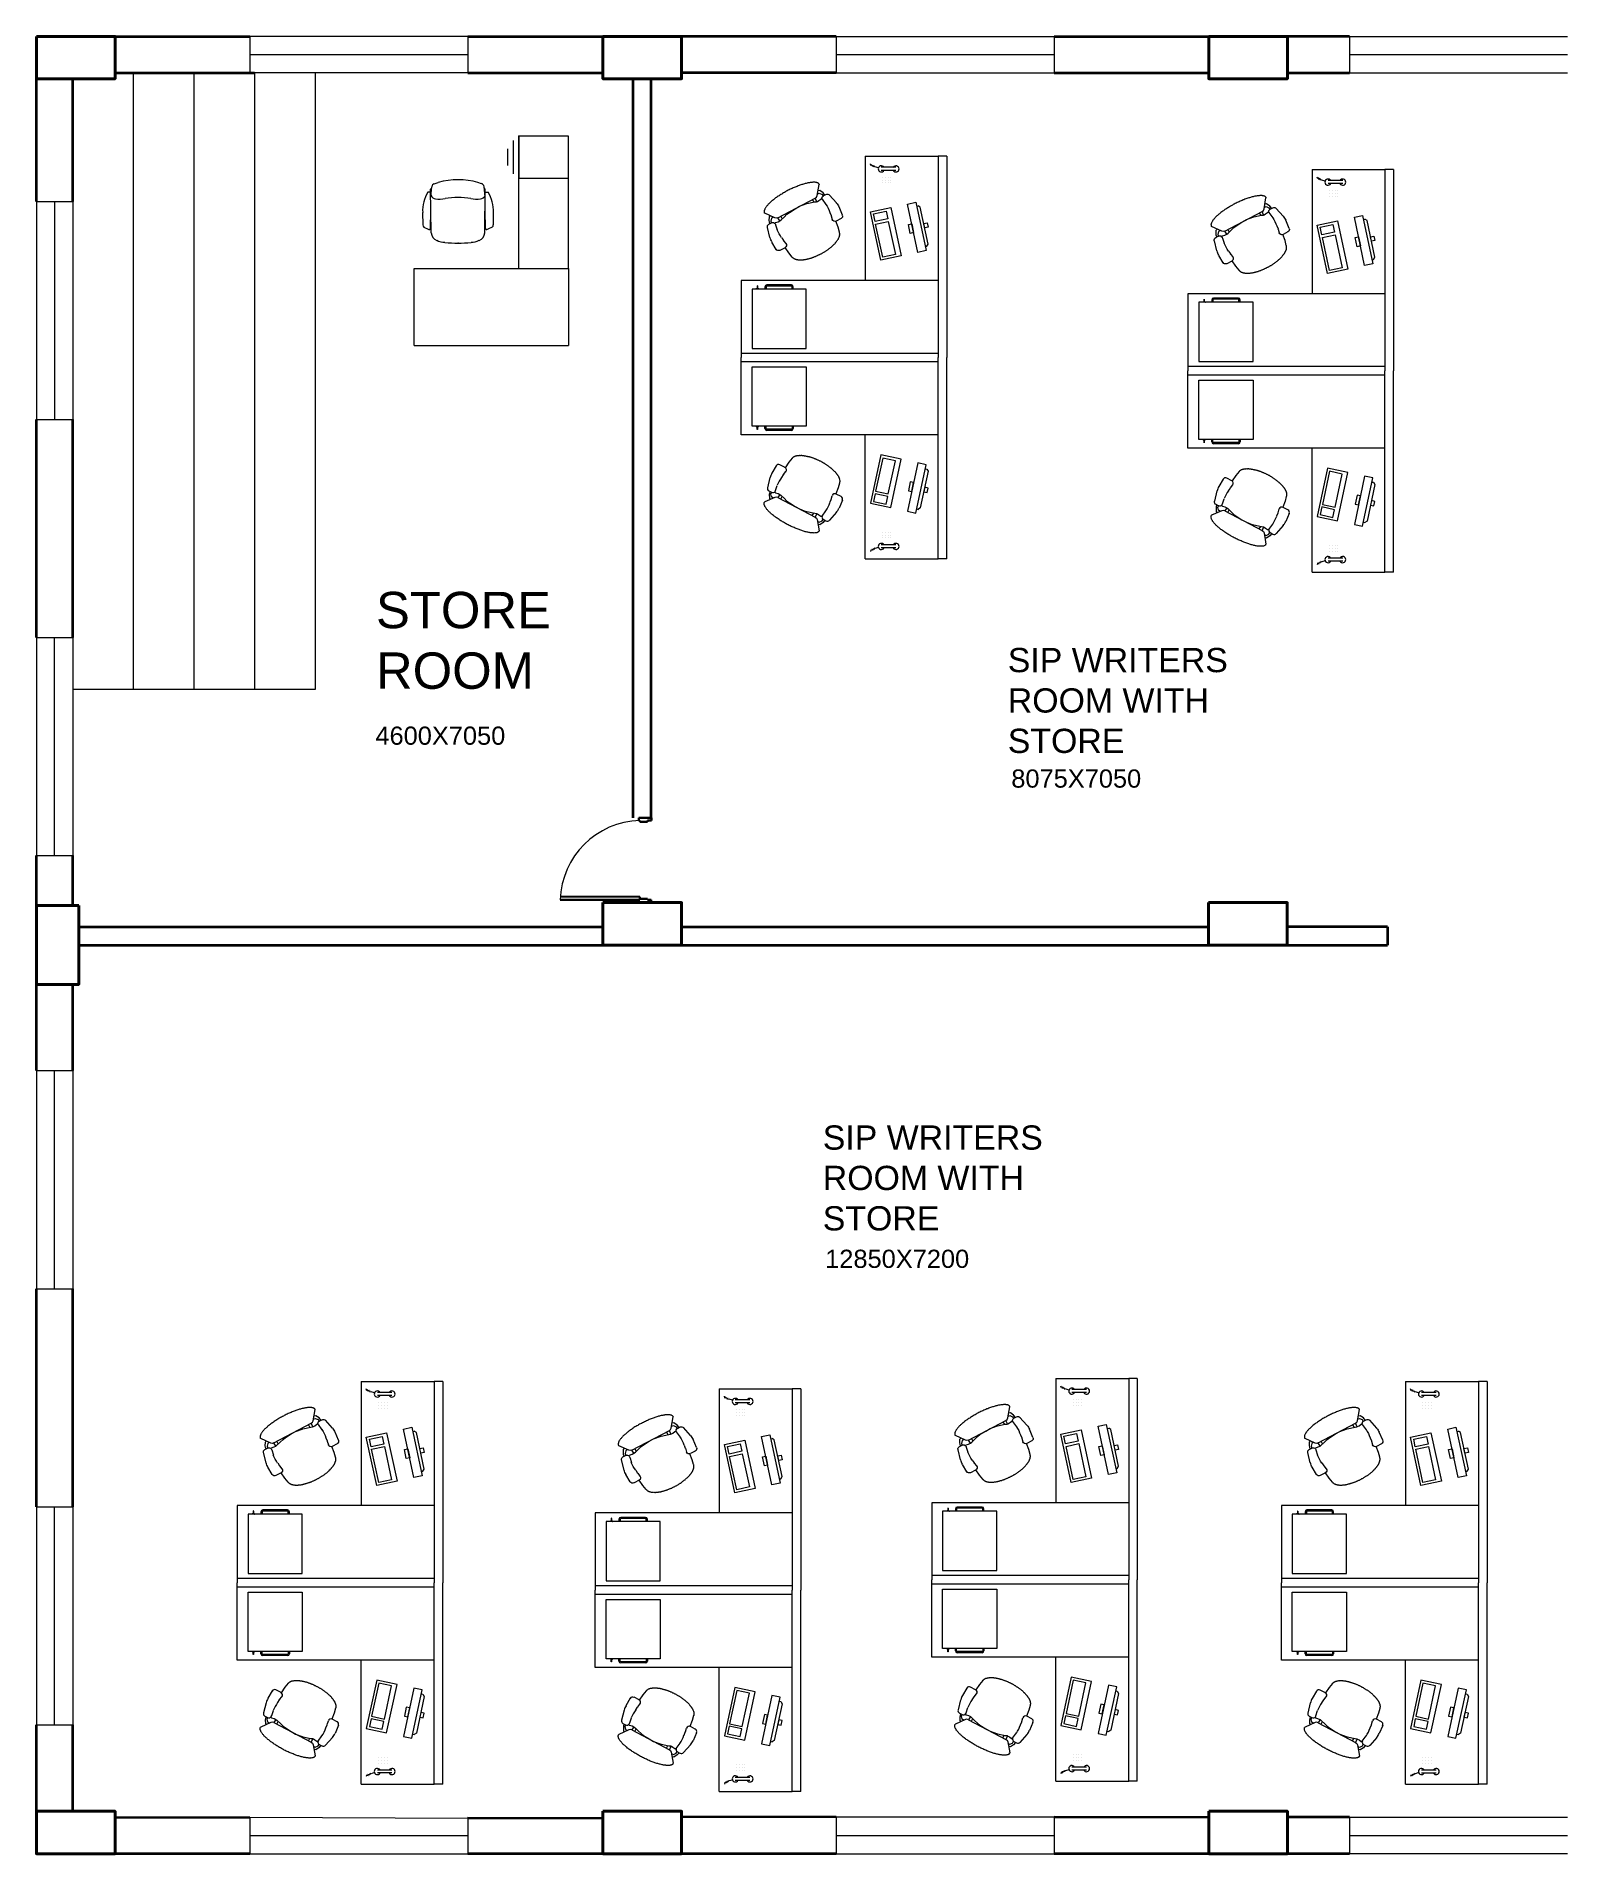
# Model space of a CAD drawing. Header units: millimetres. Extents: x 3079 to 579737, y 1565 to 1161826.
# Drawn here: x 73095 to 85732, y 321233 to 336233 of the extents above; entities that cross this region are included whole.
import ezdxf

# ---------------------------------------------------------------- set-up
doc = ezdxf.new("R2010")
doc.units = ezdxf.units.MM
for name, color, linetype, lineweight in [('1', 7, 'Continuous', 35), ('A_COL', 250, 'Continuous', 40), ('A_ELE1', 250, 'Continuous', 20), ('A_WIN-DOR', 250, 'Continuous', 30), ('IG-Area', 250, 'Continuous', 30), ('SILL', 251, 'Continuous', 18), ('WINDOW', 252, 'Continuous', 15)]:
    doc.layers.add(name, color=color, linetype=linetype, lineweight=lineweight)
doc.layers.add('FURNITURE', color=253, linetype='Continuous', lineweight=5, transparency=0.05)
doc.styles.get("Standard").update_dxf_attribs({"font": 'arial.ttf'})

msp = doc.modelspace()

# ---------------------------------------------------------------- texts
at = {"layer": 'IG-Area', "attachment_point": 1}
for s, insert, char_height in [('STORE \\PROOM', (75898, 331648), 300), ('SIP WRITERS \\PROOM WITH \\PSTORE', (81112, 331185), 200), ('4600X7050', (75893, 330536), 150), ('8075X7050', (81141, 330182), 150), ('SIP WRITERS \\PROOM WITH \\PSTORE', (79585, 327244), 200), ('12850X7200', (79605, 326218), 150)]:
    msp.add_mtext_dynamic_manual_height_columns(s, width=38356.19, gutter_width=12.5, heights=[0], dxfattribs=dict(at, insert=insert, char_height=char_height))

# ---------------------------------------------------------------- blocks, each defined once
blk = doc.blocks.new('AP00XXXX$0$A$C53421247')
at = {"color": 0}
for p, q in [((73, 477), (80, 503)), ((80, 503), (99, 534)), ((82, 595), (83, 598)), ((82, 593), (82, 595)), ((140, 501), (82, 587)), ((83, 598), (85, 600)), ((85, 600), (87, 604)), ((87, 604), (90, 607)), ((90, 607), (92, 609)), ((92, 609), (95, 612)), ((95, 612), (99, 614)), ((113, 514), (95, 493)), ((99, 614), (103, 617)), ((99, 534), (115, 538)), ((103, 617), (106, 619)), ((106, 619), (111, 621)), ((111, 621), (115, 624)), ((127, 514), (113, 514)), ((115, 624), (120, 626)), ((120, 626), (126, 628)), ((126, 628), (132, 630)), ((134, 510), (127, 514)), ((132, 630), (137, 632)), ((137, 632), (144, 634)), ((151, 491), (140, 501)), ((144, 634), (149, 636)), ((149, 636), (157, 638)), ((157, 638), (163, 639)), ((163, 639), (170, 641)), ((170, 641), (178, 643)), ((178, 643), (186, 644)), ((186, 644), (194, 646)), ((194, 646), (202, 647)), ((202, 647), (210, 648)), ((210, 648), (219, 649)), ((219, 649), (227, 650)), ((227, 650), (236, 651)), ((236, 651), (245, 652)), ((245, 652), (254, 652)), ((254, 652), (263, 653)), ((263, 653), (273, 653)), ((273, 653), (282, 654)), ((282, 654), (292, 654)), ((292, 654), (302, 654)), ((302, 654), (311, 654)), ((311, 654), (321, 654)), ((321, 654), (331, 654)), ((331, 654), (341, 654)), ((341, 654), (351, 653)), ((351, 653), (361, 653)), ((361, 653), (371, 652)), ((371, 652), (381, 652)), ((381, 652), (390, 651)), ((390, 651), (401, 650)), ((401, 650), (410, 649)), ((410, 649), (420, 648)), ((420, 648), (430, 646)), ((430, 646), (439, 646)), ((439, 646), (449, 644)), ((449, 644), (458, 642)), ((458, 642), (468, 641)), ((468, 641), (477, 639)), ((477, 639), (486, 637)), ((486, 637), (495, 636)), ((495, 636), (504, 634)), ((504, 634), (513, 632)), ((513, 632), (520, 630)), ((520, 630), (529, 627)), ((529, 627), (537, 625)), ((537, 625), (545, 623)), ((545, 623), (552, 620)), ((552, 620), (559, 618)), ((559, 618), (566, 616)), ((566, 616), (573, 614)), ((573, 614), (580, 611)), ((576, 474), (643, 549)), ((580, 611), (586, 608)), ((586, 608), (592, 605)), ((592, 605), (597, 603)), ((597, 603), (603, 600)), ((603, 600), (608, 597)), ((618, 502), (606, 508)), ((608, 597), (613, 595)), ((613, 595), (617, 591)), ((617, 591), (621, 588)), ((633, 471), (618, 502)), ((621, 588), (625, 586)), ((625, 586), (629, 582)), ((629, 582), (632, 580)), ((632, 580), (635, 576)), ((635, 576), (637, 574)), ((637, 574), (639, 571)), ((639, 571), (641, 568)), ((641, 568), (642, 565)), ((642, 565), (643, 562)), ((643, 562), (644, 559)), ((644, 559), (645, 556)), ((645, 556), (645, 553)), ((7, 368), (36, 460)), ((90, 476), (63, 478)), ((95, 493), (93, 475)), ((113, 453), (100, 394)), ((120, 459), (111, 457)), ((123, 459), (120, 459)), ((145, 454), (123, 459)), ((160, 452), (145, 454)), ((165, 488), (151, 491)), ((168, 452), (160, 452)), ((166, 452), (165, 488)), ((550, 463), (165, 488)), ((184, 457), (168, 452)), ((255, 473), (184, 457)), ((195, 486), (192, 459)), ((264, 474), (255, 473)), ((327, 478), (264, 474)), ((373, 474), (327, 478)), ((434, 465), (373, 474)), ((461, 459), (434, 465)), ((496, 446), (461, 459)), ((529, 434), (496, 446)), ((520, 465), (518, 438)), ((545, 430), (529, 434)), ((545, 430), (550, 463)), ((564, 429), (545, 430)), ((550, 463), (564, 465)), ((564, 465), (576, 474)), ((588, 432), (564, 429)), ((585, 483), (591, 485)), ((591, 432), (588, 432)), ((591, 485), (604, 482)), ((597, 428), (591, 432)), ((595, 413), (600, 364)), ((604, 482), (620, 461)), ((620, 461), (621, 444)), ((650, 442), (623, 444)), ((636, 460), (633, 471)), ((638, 443), (636, 460)), ((690, 327), (673, 421)), ((2, 245), (0, 325)), ((26, 220), (76, 217)), ((83, 159), (80, 217)), ((97, 312), (98, 282)), ((98, 280), (103, 245)), ((588, 250), (580, 218)), ((593, 282), (588, 252)), ((590, 128), (600, 187)), ((602, 186), (655, 183)), ((682, 205), (691, 283)), ((90, 114), (83, 159)), ((90, 111), (90, 114)), ((90, 110), (90, 111)), ((91, 107), (90, 110)), ((92, 105), (91, 107)), ((92, 102), (92, 105)), ((93, 100), (92, 102)), ((94, 98), (93, 100)), ((95, 96), (94, 98)), ((96, 93), (95, 96)), ((97, 91), (96, 93)), ((99, 89), (97, 91)), ((100, 87), (99, 89)), ((101, 84), (100, 87)), ((103, 82), (101, 84)), ((105, 80), (103, 82)), ((107, 78), (105, 80)), ((109, 76), (107, 78)), ((111, 73), (109, 76)), ((113, 72), (111, 73)), ((116, 69), (113, 72)), ((118, 67), (116, 69)), ((120, 65), (118, 67)), ((123, 63), (120, 65)), ((125, 60), (123, 63)), ((128, 59), (125, 60)), ((132, 57), (128, 59)), ((135, 54), (132, 57)), ((138, 53), (135, 54)), ((141, 51), (138, 53)), ((144, 49), (141, 51)), ((148, 47), (144, 49)), ((151, 45), (148, 47)), ((155, 44), (151, 45)), ((158, 42), (155, 44)), ((162, 40), (158, 42)), ((165, 38), (162, 40)), ((169, 36), (165, 38)), ((173, 34), (169, 36)), ((178, 33), (173, 34)), ((182, 31), (178, 33)), ((186, 30), (182, 31)), ((190, 28), (186, 30)), ((194, 27), (190, 28)), ((199, 25), (194, 27)), ((204, 24), (199, 25)), ((207, 22), (204, 24)), ((212, 21), (207, 22)), ((217, 19), (212, 21)), ((221, 18), (217, 19)), ((226, 17), (221, 18)), ((231, 16), (226, 17)), ((236, 15), (231, 16)), ((241, 14), (236, 15)), ((246, 13), (241, 14)), ((250, 11), (246, 13)), ((256, 10), (250, 11)), ((261, 9), (256, 10)), ((266, 8), (261, 9)), ((271, 8), (266, 8)), ((276, 7), (271, 8)), ((281, 6), (276, 7)), ((287, 5), (281, 6)), ((291, 4), (287, 5)), ((297, 4), (291, 4)), ((302, 4), (297, 4)), ((307, 2), (302, 4)), ((313, 2), (307, 2)), ((318, 2), (313, 2)), ((323, 1), (318, 2)), ((328, 1), (323, 1)), ((334, 1), (328, 1)), ((339, 1), (334, 1)), ((344, 0), (339, 1)), ((350, 1), (344, 0)), ((356, 0), (350, 1)), ((360, 0), (356, 0)), ((366, 0), (360, 0)), ((371, 0), (366, 0)), ((376, 1), (371, 0)), ((382, 0), (376, 1)), ((387, 1), (382, 0)), ((392, 1), (387, 1)), ((397, 1), (392, 1)), ((402, 1), (397, 1)), ((407, 2), (402, 1)), ((412, 2), (407, 2)), ((417, 3), (412, 2)), ((423, 3), (417, 3)), ((427, 4), (423, 3)), ((432, 4), (427, 4)), ((437, 6), (432, 4)), ((442, 6), (437, 6)), ((447, 7), (442, 6)), ((451, 8), (447, 7)), ((455, 9), (451, 8)), ((460, 9), (455, 9)), ((465, 10), (460, 9)), ((469, 12), (465, 10)), ((474, 12), (469, 12)), ((478, 13), (474, 12)), ((482, 15), (478, 13)), ((486, 16), (482, 15)), ((490, 17), (486, 16)), ((494, 18), (490, 17)), ((498, 19), (494, 18)), ((502, 21), (498, 19)), ((506, 22), (502, 21)), ((510, 23), (506, 22)), ((514, 25), (510, 23)), ((517, 27), (514, 25)), ((520, 28), (517, 27)), ((524, 30), (520, 28)), ((528, 31), (524, 30)), ((530, 33), (528, 31)), ((533, 35), (530, 33)), ((537, 36), (533, 35)), ((539, 38), (537, 36)), ((542, 40), (539, 38)), ((545, 42), (542, 40)), ((547, 43), (545, 42)), ((550, 46), (547, 43)), ((552, 47), (550, 46)), ((555, 49), (552, 47)), ((557, 51), (555, 49)), ((559, 53), (557, 51)), ((561, 55), (559, 53)), ((563, 57), (561, 55)), ((565, 59), (563, 57)), ((567, 61), (565, 59)), ((568, 63), (567, 61)), ((569, 65), (568, 63)), ((571, 67), (569, 65)), ((572, 70), (571, 67)), ((573, 71), (572, 70)), ((574, 74), (573, 71)), ((575, 76), (574, 74)), ((576, 78), (575, 76)), ((577, 81), (576, 78)), ((577, 82), (590, 128)), ((577, 82), (577, 81))]:
    blk.add_line(p, q, dxfattribs=at)
for centre, radius, start, end in [((88, 591), 6.35, 164.3929, 214.029), ((638, 553), 6.35, 318.2555, 357.1149), ((153, 324), 152, 163.1174, 179.4456), ((60, 452), 25.4, 85.1777, 163.418), ((87, 451), 25.4, 6.3757, 85.1777), ((446, 342), 350, 171.2066, 184.7536), ((251, 353), 350, 348.2663, 1.8132), ((620, 418), 25.4, 85.208, 169.2349), ((620, 418), 25.4, 169.2349, 190.8913), ((648, 417), 25.4, 9.9024, 85.208), ((28, 245), 25.4, 180.1777, 266.5099), ((78, 242), 25.4, 266.5099, 4.8356), ((124, 283), 25.4, 182.6801, 187.8199), ((604, 212), 25.4, 165.2, 266.5099), ((563, 256), 25.4, 345.2, 350.3398), ((657, 209), 25.4, 266.5099, 353.5743), ((539, 300), 152, 353.5743, 9.9024)]:
    blk.add_arc(centre, radius, start, end, dxfattribs=at)

# ---------------------------------------------------------------- linework, layer by layer
at = {"layer": '1'}
for p, q in [((73095, 334871), (73095, 336233)), ((73095, 336233), (74857, 336233)), ((76657, 336233), (77770, 336233)), ((77770, 336233), (78420, 336233)), ((79695, 336233), (78420, 336233)), ((81495, 336233), (82770, 336233)), ((82770, 336233), (83420, 336233)), ((83932, 336233), (83420, 336233)), ((73395, 334871), (73395, 335883)), ((73745, 335933), (74895, 335933)), ((76657, 335933), (77770, 335933)), ((78020, 329783), (78020, 335883)), ((78170, 329783), (78170, 335883)), ((79695, 335933), (78420, 335933)), ((81495, 335933), (82770, 335933)), ((83420, 335933), (83932, 335933)), ((73095, 331271), (73095, 333071)), ((73395, 331271), (73395, 333071)), ((73095, 327696), (73095, 329471)), ((73395, 329058), (73395, 329471)), ((73445, 328883), (77770, 328883)), ((78420, 328883), (82768, 328883)), ((84245, 328883), (83418, 328883)), ((84245, 328883), (84245, 328733)), ((73445, 328733), (84245, 328733)), ((83093, 328733), (83095, 328733)), ((83093, 328733), (83093, 328733)), ((73395, 327696), (73395, 328408)), ((73095, 324096), (73095, 325896)), ((73395, 324096), (73395, 325896)), ((73095, 321233), (73095, 322296)), ((73395, 321583), (73395, 322296)), ((74857, 321530), (73745, 321532)), ((77770, 321524), (76657, 321526)), ((79695, 321533), (78420, 321536)), ((82770, 321531), (81495, 321533)), ((83932, 321533), (83420, 321534)), ((74857, 321233), (73095, 321233)), ((79695, 321233), (76657, 321233)), ((83932, 321233), (81495, 321233))]:
    msp.add_line(p, q, dxfattribs=at)
at = {"layer": 'A_COL'}
for points in [[(73095, 336233), (73095, 335883), (73745, 335883), (73745, 336233)], [(77770, 336233), (77770, 335883), (78420, 335883), (78420, 336233)], [(82770, 336233), (82770, 335883), (83420, 335883), (83420, 336233)], [(73445, 329058), (73095, 329058), (73095, 328408), (73445, 328408)], [(77770, 329083), (77770, 328733), (78420, 328733), (78420, 329083)], [(82768, 329083), (82768, 328733), (83418, 328733), (83418, 329083)], [(73095, 321583), (73095, 321233), (73745, 321233), (73745, 321583)], [(77770, 321583), (77770, 321233), (78420, 321233), (78420, 321583)], [(82770, 321583), (82770, 321233), (83420, 321233), (83420, 321583)]]:
    msp.add_lwpolyline(points, close=True, dxfattribs=at)
at = {"layer": 'A_ELE1', "transparency": 33554687}
msp.add_arc((78094, 329085), 676, 91.622, 178.1378, dxfattribs=at)
at = {"layer": 'A_WIN-DOR', "transparency": 33554687}
for p, q in [((78066, 329761), (78066, 329783)), ((78075, 329761), (78066, 329761)), ((78139, 329751), (78075, 329751)), ((78171, 329761), (78139, 329761)), ((78139, 329761), (78139, 329751)), ((78074, 329131), (77419, 329133)), ((78074, 329106), (77419, 329107)), ((78065, 329106), (78042, 329106)), ((78065, 329106), (78065, 329083)), ((78138, 329115), (78074, 329115)), ((78138, 329106), (78138, 329115)), ((78170, 329106), (78138, 329106)), ((78065, 329083), (78170, 329083))]:
    msp.add_line(p, q, dxfattribs=at)
at = {"layer": 'A_WIN-DOR'}
for p, q in [((78066, 329783), (78171, 329783)), ((78171, 329783), (78171, 329761)), ((78170, 329106), (78170, 329083))]:
    msp.add_line(p, q, dxfattribs=at)
at = {"layer": 'A_WIN-DOR', "transparency": 33554687}
for points in [[(78075, 329761), (78075, 329751)], [(78074, 329106), (78074, 329131)]]:
    msp.add_lwpolyline(points, dxfattribs=at)
at = {"layer": 'FURNITURE'}
for p, q in [((73895, 335933), (73895, 330842)), ((74395, 335933), (74395, 330842)), ((74895, 335933), (74895, 330842)), ((75395, 335933), (75395, 330842)), ((77078, 334317), (77078, 335409)), ((77078, 335409), (77078, 335062)), ((77488, 335409), (77078, 335409)), ((77488, 335409), (77078, 335409)), ((77488, 334317), (77488, 335409)), ((76986, 335166), (76986, 335305)), ((77032, 335097), (77032, 335374)), ((79936, 335243), (80538, 335243)), ((79936, 335243), (79936, 334219)), ((79982, 335166), (79978, 335181)), ((79992, 335162), (79987, 335176)), ((80002, 335157), (79997, 335171)), ((80012, 335152), (80007, 335166)), ((80044, 335148), (80016, 335157)), ((80189, 335152), (80068, 335152)), ((80189, 335127), (80068, 335127)), ((80538, 335243), (80538, 333581)), ((80608, 335243), (80538, 335243)), ((80608, 335243), (80608, 333581)), ((80608, 335243), (80608, 333581)), ((83623, 335133), (84225, 335133)), ((83623, 335133), (83623, 334109)), ((84225, 335133), (84225, 333472)), ((84296, 335133), (84225, 335133)), ((84296, 335133), (84296, 333472)), ((84296, 335133), (84296, 333472)), ((76349, 334973), (76359, 334984)), ((76354, 334612), (76349, 334973)), ((76350, 334912), (76359, 334992)), ((76379, 335017), (76410, 335027)), ((76770, 335017), (76739, 335027)), ((76800, 334912), (76790, 334992)), ((76800, 334973), (76791, 334984)), ((76796, 334612), (76800, 334973)), ((77078, 335062), (77488, 335062)), ((80080, 335069), (80080, 335069)), ((80080, 335046), (80080, 335046)), ((80080, 335023), (80080, 335023)), ((80102, 335069), (80102, 335069)), ((80102, 335046), (80102, 335046)), ((80102, 335023), (80102, 335023)), ((80125, 335069), (80125, 335069)), ((80125, 335046), (80125, 335046)), ((80125, 335023), (80125, 335023)), ((80148, 335069), (80148, 335069)), ((80148, 335046), (80148, 335046)), ((80148, 335023), (80148, 335023)), ((83670, 335057), (83665, 335072)), ((83680, 335052), (83675, 335067)), ((83689, 335047), (83684, 335062)), ((83699, 335042), (83694, 335057)), ((83731, 335039), (83704, 335047)), ((83876, 335042), (83755, 335042)), ((83876, 335018), (83755, 335018)), ((83767, 334959), (83767, 334959)), ((83790, 334959), (83790, 334959)), ((83813, 334959), (83813, 334959)), ((83835, 334959), (83835, 334959)), ((76349, 334946), (76326, 334946)), ((76800, 334946), (76823, 334946)), ((79978, 334784), (80146, 334820)), ((80146, 334820), (80231, 334421)), ((80360, 334831), (80372, 334833)), ((80390, 334822), (80372, 334833)), ((80455, 334519), (80390, 334822)), ((83767, 334937), (83767, 334937)), ((83767, 334914), (83767, 334914)), ((83790, 334937), (83790, 334937)), ((83790, 334914), (83790, 334914)), ((83813, 334937), (83813, 334937)), ((83813, 334914), (83813, 334914)), ((83835, 334937), (83835, 334937)), ((83835, 334914), (83835, 334914)), ((76283, 334779), (76284, 334677)), ((76293, 334659), (76329, 334641)), ((76348, 334650), (76351, 334792)), ((76801, 334650), (76798, 334792)), ((76856, 334659), (76820, 334641)), ((76866, 334779), (76865, 334677)), ((80063, 334385), (79978, 334784)), ((80003, 334767), (80108, 334790)), ((80017, 334704), (80003, 334767)), ((80122, 334727), (80017, 334704)), ((80021, 334683), (80126, 334706)), ((80080, 334410), (80021, 334683)), ((80108, 334790), (80122, 334727)), ((80126, 334706), (80185, 334433)), ((83665, 334674), (83833, 334710)), ((83750, 334275), (83665, 334674)), ((83690, 334658), (83795, 334680)), ((83704, 334595), (83690, 334658)), ((83795, 334680), (83809, 334617)), ((83833, 334710), (83919, 334311)), ((84047, 334721), (84060, 334724)), ((84078, 334712), (84060, 334724)), ((84142, 334410), (84078, 334712)), ((80431, 334499), (80443, 334501)), ((80443, 334501), (80455, 334519)), ((83809, 334617), (83704, 334595)), ((83708, 334574), (83813, 334596)), ((83767, 334301), (83708, 334574)), ((83813, 334596), (83872, 334323)), ((80231, 334421), (80063, 334385)), ((80185, 334433), (80080, 334410)), ((84119, 334389), (84131, 334392)), ((84131, 334392), (84142, 334410)), ((76214, 334317), (77488, 334317)), ((76214, 333681), (76214, 334317)), ((77488, 334317), (77488, 333681)), ((80538, 334219), (78912, 334219)), ((78912, 334219), (78912, 333581)), ((83919, 334311), (83750, 334275)), ((83872, 334323), (83767, 334301)), ((79036, 334149), (79033, 334148)), ((79034, 334147), (79033, 334148)), ((79057, 334148), (79033, 334148)), ((79057, 334147), (79034, 334147)), ((79036, 334149), (79036, 334149)), ((79054, 334149), (79036, 334149)), ((79055, 334149), (79036, 334149)), ((79047, 334174), (79044, 334174)), ((79044, 334174), (79044, 334171)), ((79044, 334173), (79044, 334171)), ((79044, 334173), (79044, 334173)), ((79044, 334171), (79044, 334158)), ((79044, 334171), (79044, 334158)), ((79047, 334171), (79044, 334171)), ((79047, 334166), (79044, 334166)), ((79044, 334165), (79044, 334165)), ((79044, 334158), (79044, 334156)), ((79044, 334158), (79044, 334155)), ((79044, 334156), (79044, 334156)), ((79047, 334155), (79044, 334155)), ((79044, 334155), (79044, 334154)), ((79044, 334154), (79044, 334150)), ((79046, 334173), (79046, 334171)), ((79047, 334173), (79046, 334173)), ((79046, 334171), (79046, 334158)), ((79047, 334165), (79046, 334165)), ((79046, 334158), (79046, 334156)), ((79047, 334156), (79046, 334156)), ((79047, 334171), (79047, 334174)), ((79047, 334158), (79047, 334171)), ((79047, 334155), (79047, 334158)), ((79047, 334154), (79047, 334155)), ((79047, 334150), (79047, 334154)), ((79054, 334149), (79054, 334149)), ((79055, 334149), (79057, 334148)), ((79057, 334147), (79057, 334148)), ((79107, 334167), (79107, 334147)), ((79107, 334147), (79107, 334147)), ((79118, 334167), (79118, 334147)), ((79118, 334147), (79118, 334147)), ((79327, 334182), (79123, 334182)), ((79327, 334172), (79123, 334172)), ((79332, 334147), (79332, 334167)), ((79332, 334147), (79332, 334147)), ((79342, 334147), (79342, 334167)), ((79342, 334147), (79342, 334147)), ((84225, 334109), (82599, 334109)), ((82599, 334109), (82599, 333472)), ((82734, 334064), (82732, 334064)), ((82732, 334064), (82732, 334061)), ((82732, 334063), (82732, 334061)), ((82732, 334063), (82732, 334063)), ((82734, 334062), (82732, 334062)), ((82732, 334061), (82732, 334048)), ((82732, 334061), (82732, 334048)), ((82734, 334057), (82732, 334057)), ((82732, 334056), (82732, 334056)), ((82734, 334061), (82734, 334064)), ((82734, 334063), (82734, 334061)), ((82734, 334063), (82734, 334063)), ((82734, 334061), (82734, 334048)), ((82734, 334048), (82734, 334061)), ((82734, 334056), (82734, 334056)), ((82795, 334058), (82795, 334038)), ((82805, 334058), (82805, 334038)), ((83015, 334073), (82810, 334073)), ((83015, 334063), (82810, 334063)), ((83020, 334038), (83020, 334058)), ((83030, 334038), (83030, 334058)), ((82723, 334039), (82721, 334038)), ((82721, 334038), (82721, 334038)), ((82745, 334038), (82721, 334038)), ((82745, 334038), (82721, 334038)), ((82742, 334039), (82723, 334039)), ((82724, 334040), (82724, 334039)), ((82742, 334040), (82724, 334040)), ((82732, 334048), (82732, 334046)), ((82732, 334048), (82732, 334045)), ((82732, 334046), (82732, 334046)), ((82732, 334045), (82732, 334040)), ((82734, 334045), (82732, 334045)), ((82732, 334045), (82732, 334045)), ((82734, 334048), (82734, 334046)), ((82734, 334045), (82734, 334048)), ((82734, 334046), (82734, 334046)), ((82734, 334040), (82734, 334045)), ((82734, 334045), (82734, 334045)), ((82742, 334040), (82742, 334039)), ((82742, 334039), (82745, 334038)), ((82745, 334038), (82745, 334038)), ((82795, 334038), (82795, 334038)), ((82805, 334038), (82805, 334038)), ((83020, 334038), (83020, 334038)), ((83030, 334038), (83030, 334038)), ((76214, 333681), (77488, 333681)), ((80538, 333616), (78912, 333616)), ((78912, 332944), (78912, 333581)), ((80538, 333546), (78912, 333546)), ((80538, 331920), (80538, 333581)), ((80538, 331920), (80538, 333581)), ((80608, 331920), (80608, 333581)), ((80608, 331920), (80608, 333581)), ((80608, 331920), (80608, 333581)), ((84225, 333507), (82599, 333507)), ((82599, 332834), (82599, 333472)), ((84225, 331810), (84225, 333472)), ((84225, 331810), (84225, 333472)), ((84296, 331810), (84296, 333472)), ((84296, 331810), (84296, 333472)), ((84296, 331810), (84296, 333472)), ((84225, 333437), (82599, 333437)), ((79034, 333015), (79033, 333015)), ((79036, 333014), (79033, 333015)), ((79057, 333015), (79033, 333015)), ((79057, 333015), (79034, 333015)), ((79036, 333013), (79036, 333014)), ((79055, 333014), (79036, 333014)), ((79054, 333013), (79036, 333013)), ((79044, 333008), (79044, 333013)), ((79044, 333005), (79044, 333008)), ((79047, 333008), (79044, 333008)), ((79044, 333008), (79044, 333008)), ((79044, 333005), (79044, 333007)), ((79044, 333007), (79044, 333007)), ((79044, 332992), (79044, 333005)), ((79044, 332992), (79044, 333005)), ((79046, 333005), (79046, 333007)), ((79047, 333007), (79046, 333007)), ((79046, 332992), (79046, 333005)), ((79047, 333013), (79047, 333008)), ((79047, 333008), (79047, 333005)), ((79047, 333008), (79047, 333008)), ((79047, 333005), (79047, 332992)), ((79054, 333013), (79054, 333014)), ((79055, 333014), (79057, 333015)), ((79057, 333015), (79057, 333015)), ((79107, 332995), (79107, 333015)), ((79107, 333015), (79107, 333015)), ((79118, 332995), (79118, 333015)), ((79118, 333015), (79118, 333015)), ((79332, 333015), (79332, 332995)), ((79332, 333015), (79332, 333015)), ((79342, 333015), (79342, 332995)), ((79342, 333015), (79342, 333015)), ((80538, 332944), (78912, 332944)), ((79044, 332997), (79044, 332997)), ((79047, 332996), (79044, 332996)), ((79044, 332990), (79044, 332992)), ((79044, 332989), (79044, 332992)), ((79047, 332991), (79044, 332991)), ((79044, 332990), (79044, 332990)), ((79047, 332989), (79044, 332989)), ((79047, 332997), (79046, 332997)), ((79046, 332990), (79046, 332992)), ((79047, 332990), (79046, 332990)), ((79047, 332992), (79047, 332989)), ((79327, 332990), (79123, 332990)), ((79327, 332980), (79123, 332980)), ((79936, 331920), (79936, 332944)), ((82721, 332906), (82721, 332905)), ((82745, 332906), (82721, 332906)), ((82723, 332904), (82721, 332905)), ((82745, 332905), (82721, 332905)), ((82742, 332904), (82723, 332904)), ((82724, 332904), (82724, 332904)), ((82742, 332904), (82724, 332904)), ((82732, 332899), (82732, 332903)), ((82732, 332898), (82732, 332899)), ((82732, 332895), (82732, 332898)), ((82734, 332898), (82732, 332898)), ((82732, 332895), (82732, 332897)), ((82732, 332897), (82732, 332897)), ((82732, 332882), (82732, 332895)), ((82732, 332882), (82732, 332895)), ((82732, 332888), (82732, 332888)), ((82734, 332887), (82732, 332887)), ((82734, 332882), (82732, 332882)), ((82732, 332880), (82732, 332882)), ((82732, 332879), (82732, 332882)), ((82732, 332880), (82732, 332880)), ((82734, 332879), (82732, 332879)), ((82734, 332903), (82734, 332899)), ((82734, 332899), (82734, 332898)), ((82734, 332898), (82734, 332895)), ((82734, 332895), (82734, 332897)), ((82734, 332897), (82734, 332897)), ((82734, 332882), (82734, 332895)), ((82734, 332895), (82734, 332882)), ((82734, 332888), (82734, 332888)), ((82734, 332880), (82734, 332882)), ((82734, 332882), (82734, 332879)), ((82734, 332880), (82734, 332880)), ((82742, 332904), (82745, 332905)), ((82742, 332904), (82742, 332904)), ((82745, 332906), (82745, 332905)), ((82795, 332886), (82795, 332906)), ((82795, 332906), (82795, 332906)), ((82805, 332886), (82805, 332906)), ((82805, 332906), (82805, 332906)), ((83015, 332881), (82810, 332881)), ((83015, 332871), (82810, 332871)), ((83020, 332906), (83020, 332886)), ((83020, 332906), (83020, 332906)), ((83030, 332906), (83030, 332886)), ((83030, 332906), (83030, 332906)), ((80063, 332778), (79978, 332379)), ((80080, 332752), (80021, 332479)), ((80231, 332742), (80063, 332778)), ((80185, 332730), (80080, 332752)), ((80126, 332457), (80185, 332730)), ((80146, 332343), (80231, 332742)), ((84225, 332834), (82599, 332834)), ((83623, 331810), (83623, 332834)), ((80455, 332643), (80390, 332341)), ((80431, 332664), (80443, 332661)), ((80443, 332661), (80455, 332643)), ((83750, 332668), (83665, 332269)), ((83767, 332643), (83708, 332370)), ((83919, 332632), (83750, 332668)), ((83872, 332620), (83767, 332643)), ((83813, 332347), (83872, 332620)), ((83833, 332233), (83919, 332632)), ((84119, 332554), (84131, 332552)), ((84131, 332552), (84142, 332534)), ((80017, 332458), (80003, 332395)), ((80122, 332436), (80017, 332458)), ((80021, 332479), (80126, 332457)), ((80108, 332373), (80122, 332436)), ((84142, 332534), (84078, 332231)), ((79978, 332379), (80146, 332343)), ((80003, 332395), (80108, 332373)), ((80360, 332332), (80372, 332329)), ((80390, 332341), (80372, 332329)), ((83665, 332269), (83833, 332233)), ((83704, 332349), (83690, 332286)), ((83690, 332286), (83795, 332263)), ((83809, 332326), (83704, 332349)), ((83708, 332370), (83813, 332347)), ((83795, 332263), (83809, 332326)), ((80080, 332139), (80080, 332139)), ((80080, 332116), (80080, 332116)), ((80102, 332139), (80102, 332139)), ((80102, 332116), (80102, 332116)), ((80125, 332139), (80125, 332139)), ((80125, 332116), (80125, 332116)), ((80148, 332139), (80148, 332139)), ((80148, 332116), (80148, 332116)), ((84047, 332222), (84060, 332220)), ((84078, 332231), (84060, 332220)), ((79982, 331996), (79978, 331981)), ((79992, 332001), (79987, 331986)), ((80002, 332006), (79997, 331991)), ((80012, 332011), (80007, 331996)), ((80044, 332014), (80016, 332006)), ((80189, 332035), (80068, 332035)), ((80189, 332011), (80068, 332011)), ((80080, 332094), (80080, 332094)), ((80102, 332094), (80102, 332094)), ((80125, 332094), (80125, 332094)), ((80148, 332094), (80148, 332094)), ((83767, 332030), (83767, 332030)), ((83767, 332007), (83767, 332007)), ((83767, 331984), (83767, 331984)), ((83790, 332030), (83790, 332030)), ((83790, 332007), (83790, 332007)), ((83790, 331984), (83790, 331984)), ((83813, 332030), (83813, 332030)), ((83813, 332007), (83813, 332007)), ((83813, 331984), (83813, 331984)), ((83835, 332030), (83835, 332030)), ((83835, 332007), (83835, 332007)), ((83835, 331984), (83835, 331984)), ((79936, 331920), (80538, 331920)), ((80608, 331920), (80538, 331920)), ((83623, 331810), (84225, 331810)), ((83670, 331887), (83665, 331872)), ((83680, 331891), (83675, 331877)), ((83689, 331896), (83684, 331882)), ((83699, 331901), (83694, 331887)), ((83731, 331905), (83704, 331896)), ((83876, 331926), (83755, 331926)), ((83876, 331901), (83755, 331901)), ((84296, 331810), (84225, 331810)), ((75395, 330842), (73395, 330842)), ((75776, 325130), (76379, 325130)), ((75776, 325130), (75776, 324106)), ((75823, 325054), (75818, 325069)), ((75833, 325049), (75828, 325064)), ((75843, 325044), (75838, 325059)), ((75852, 325040), (75848, 325054)), ((76379, 325130), (76379, 323469)), ((76449, 325130), (76379, 325130)), ((76449, 325130), (76449, 323469)), ((76449, 325130), (76449, 323469)), ((78731, 325070), (79333, 325070)), ((78731, 325070), (78731, 324046)), ((79333, 325070), (79333, 323408)), ((79403, 325070), (79333, 325070)), ((79403, 325070), (79403, 323408)), ((79403, 325070), (79403, 323408)), ((81508, 325154), (82110, 325154)), ((81508, 325154), (81508, 324130)), ((81555, 325078), (81550, 325093)), ((81564, 325073), (81560, 325088)), ((81574, 325069), (81569, 325083)), ((81584, 325064), (81579, 325078)), ((81616, 325060), (81589, 325069)), ((81761, 325063), (81640, 325063)), ((82110, 325154), (82110, 323493)), ((82180, 325154), (82110, 325154)), ((82180, 325154), (82180, 323493)), ((82180, 325154), (82180, 323493)), ((84394, 325130), (84996, 325130)), ((84394, 325130), (84394, 324106)), ((84441, 325054), (84436, 325069)), ((84451, 325049), (84446, 325064)), ((84460, 325044), (84456, 325059)), ((84470, 325039), (84465, 325054)), ((84996, 325130), (84996, 323469)), ((85067, 325130), (84996, 325130)), ((85067, 325130), (85067, 323469)), ((85067, 325130), (85067, 323469)), ((75885, 325036), (75857, 325044)), ((76030, 325039), (75909, 325039)), ((76030, 325015), (75909, 325015)), ((75921, 324956), (75921, 324956)), ((75921, 324934), (75921, 324934)), ((75921, 324911), (75921, 324911)), ((75943, 324956), (75943, 324956)), ((75943, 324934), (75943, 324934)), ((75943, 324911), (75943, 324911)), ((75966, 324956), (75966, 324956)), ((75966, 324934), (75966, 324934)), ((75966, 324911), (75966, 324911)), ((75989, 324956), (75989, 324956)), ((75989, 324934), (75989, 324934)), ((75989, 324911), (75989, 324911)), ((78778, 324993), (78773, 325008)), ((78787, 324989), (78783, 325003)), ((78797, 324984), (78792, 324998)), ((78807, 324979), (78802, 324993)), ((78839, 324975), (78812, 324984)), ((78984, 324979), (78863, 324979)), ((78984, 324954), (78863, 324954)), ((81761, 325039), (81640, 325039)), ((81652, 324981), (81652, 324981)), ((81652, 324958), (81652, 324958)), ((81652, 324935), (81652, 324935)), ((81675, 324981), (81675, 324981)), ((81675, 324958), (81675, 324958)), ((81675, 324935), (81675, 324935)), ((81698, 324981), (81698, 324981)), ((81698, 324958), (81698, 324958)), ((81698, 324935), (81698, 324935)), ((81720, 324981), (81720, 324981)), ((81720, 324958), (81720, 324958)), ((81720, 324935), (81720, 324935)), ((84503, 325036), (84475, 325044)), ((84647, 325039), (84526, 325039)), ((84647, 325015), (84526, 325015)), ((84538, 324956), (84538, 324956)), ((84538, 324934), (84538, 324934)), ((84538, 324911), (84538, 324911)), ((84561, 324956), (84561, 324956)), ((84561, 324934), (84561, 324934)), ((84561, 324911), (84561, 324911)), ((84584, 324956), (84584, 324956)), ((84584, 324934), (84584, 324934)), ((84584, 324911), (84584, 324911)), ((84606, 324956), (84606, 324956)), ((84606, 324934), (84606, 324934)), ((84606, 324911), (84606, 324911)), ((78875, 324896), (78875, 324896)), ((78875, 324873), (78875, 324873)), ((78875, 324850), (78875, 324850)), ((78898, 324896), (78898, 324896)), ((78898, 324873), (78898, 324873)), ((78898, 324850), (78898, 324850)), ((78920, 324896), (78920, 324896)), ((78920, 324873), (78920, 324873)), ((78920, 324850), (78920, 324850)), ((78943, 324896), (78943, 324896)), ((78943, 324873), (78943, 324873)), ((78943, 324850), (78943, 324850)), ((75818, 324671), (75986, 324707)), ((75904, 324272), (75818, 324671)), ((75844, 324655), (75949, 324677)), ((75857, 324592), (75844, 324655)), ((75962, 324614), (75857, 324592)), ((75949, 324677), (75962, 324614)), ((75986, 324707), (76072, 324308)), ((76201, 324718), (76213, 324721)), ((76231, 324709), (76213, 324721)), ((76296, 324407), (76231, 324709)), ((78773, 324611), (78941, 324647)), ((78858, 324212), (78773, 324611)), ((78798, 324594), (78903, 324617)), ((78903, 324617), (78917, 324554)), ((78941, 324647), (79026, 324248)), ((79155, 324658), (79168, 324660)), ((79185, 324649), (79168, 324660)), ((79250, 324346), (79185, 324649)), ((81550, 324696), (81718, 324732)), ((81635, 324296), (81550, 324696)), ((81575, 324679), (81680, 324702)), ((81589, 324616), (81575, 324679)), ((81694, 324639), (81589, 324616)), ((81593, 324595), (81698, 324618)), ((81680, 324702), (81694, 324639)), ((81698, 324618), (81757, 324344)), ((81718, 324732), (81803, 324332)), ((81932, 324743), (81945, 324745)), ((81963, 324734), (81945, 324745)), ((82027, 324431), (81963, 324734)), ((84436, 324671), (84604, 324707)), ((84522, 324272), (84436, 324671)), ((84462, 324655), (84567, 324677)), ((84475, 324592), (84462, 324655)), ((84580, 324614), (84475, 324592)), ((84567, 324677), (84580, 324614)), ((84604, 324707), (84690, 324308)), ((84819, 324718), (84831, 324721)), ((84849, 324709), (84831, 324721)), ((84914, 324407), (84849, 324709)), ((75862, 324571), (75967, 324593)), ((75920, 324298), (75862, 324571)), ((75967, 324593), (76026, 324320)), ((78812, 324531), (78798, 324594)), ((78917, 324554), (78812, 324531)), ((78816, 324510), (78921, 324533)), ((78875, 324237), (78816, 324510)), ((78921, 324533), (78980, 324260)), ((81652, 324322), (81593, 324595)), ((84480, 324571), (84585, 324593)), ((84538, 324298), (84480, 324571)), ((84585, 324593), (84643, 324320)), ((76072, 324308), (75904, 324272)), ((76026, 324320), (75920, 324298)), ((76272, 324386), (76284, 324389)), ((76284, 324389), (76296, 324407)), ((79227, 324326), (79239, 324328)), ((79239, 324328), (79250, 324346)), ((81803, 324332), (81635, 324296)), ((81757, 324344), (81652, 324322)), ((82004, 324410), (82016, 324413)), ((82016, 324413), (82027, 324431)), ((84690, 324308), (84522, 324272)), ((84643, 324320), (84538, 324298)), ((84890, 324386), (84902, 324389)), ((84902, 324389), (84914, 324407)), ((79026, 324248), (78858, 324212)), ((78980, 324260), (78875, 324237)), ((76379, 324106), (74753, 324106)), ((74753, 324106), (74753, 323469)), ((74877, 324036), (74874, 324035)), ((74874, 324035), (74874, 324035)), ((74898, 324035), (74874, 324035)), ((74898, 324035), (74874, 324035)), ((74877, 324037), (74877, 324036)), ((74895, 324037), (74877, 324037)), ((74896, 324036), (74877, 324036)), ((74888, 324062), (74885, 324062)), ((74885, 324062), (74885, 324059)), ((74885, 324061), (74885, 324059)), ((74885, 324061), (74885, 324061)), ((74885, 324059), (74885, 324046)), ((74885, 324059), (74885, 324046)), ((74888, 324059), (74885, 324059)), ((74888, 324054), (74885, 324054)), ((74885, 324053), (74885, 324053)), ((74885, 324046), (74885, 324044)), ((74885, 324046), (74885, 324043)), ((74885, 324044), (74885, 324044)), ((74888, 324043), (74885, 324043)), ((74885, 324043), (74885, 324042)), ((74885, 324042), (74885, 324038)), ((74887, 324061), (74887, 324059)), ((74888, 324061), (74887, 324061)), ((74887, 324059), (74887, 324046)), ((74888, 324053), (74887, 324053)), ((74887, 324046), (74887, 324044)), ((74888, 324044), (74887, 324044)), ((74888, 324059), (74888, 324062)), ((74888, 324046), (74888, 324059)), ((74888, 324043), (74888, 324046)), ((74888, 324042), (74888, 324043)), ((74888, 324038), (74888, 324042)), ((74895, 324037), (74895, 324036)), ((74896, 324036), (74898, 324035)), ((74898, 324035), (74898, 324035)), ((74948, 324055), (74948, 324035)), ((74948, 324035), (74948, 324035)), ((74958, 324055), (74958, 324035)), ((74958, 324035), (74958, 324035)), ((75168, 324070), (74963, 324070)), ((75168, 324060), (74963, 324060)), ((75173, 324035), (75173, 324055)), ((75173, 324035), (75173, 324035)), ((75183, 324035), (75183, 324055)), ((75183, 324035), (75183, 324035)), ((79333, 324046), (77707, 324046)), ((77707, 324046), (77707, 323408)), ((77842, 324001), (77840, 324001)), ((77840, 324001), (77840, 323998)), ((77842, 323998), (77842, 324001)), ((78123, 324009), (77918, 324009)), ((82110, 324130), (80484, 324130)), ((80484, 324130), (80484, 323493)), ((80608, 324061), (80606, 324059)), ((80606, 324059), (80606, 324059)), ((80630, 324059), (80606, 324059)), ((80630, 324059), (80606, 324059)), ((80627, 324061), (80608, 324061)), ((80609, 324061), (80609, 324061)), ((80627, 324061), (80609, 324061)), ((80619, 324086), (80617, 324086)), ((80617, 324086), (80617, 324083)), ((80617, 324085), (80617, 324083)), ((80617, 324085), (80617, 324085)), ((80617, 324083), (80617, 324070)), ((80617, 324083), (80617, 324070)), ((80619, 324083), (80617, 324083)), ((80619, 324078), (80617, 324078)), ((80617, 324077), (80617, 324077)), ((80617, 324070), (80617, 324068)), ((80617, 324070), (80617, 324067)), ((80617, 324068), (80617, 324068)), ((80619, 324067), (80617, 324067)), ((80617, 324067), (80617, 324066)), ((80617, 324066), (80617, 324062)), ((80619, 324083), (80619, 324086)), ((80619, 324085), (80619, 324083)), ((80619, 324085), (80619, 324085)), ((80619, 324083), (80619, 324070)), ((80619, 324070), (80619, 324083)), ((80619, 324077), (80619, 324077)), ((80619, 324070), (80619, 324068)), ((80619, 324067), (80619, 324070)), ((80619, 324068), (80619, 324068)), ((80619, 324066), (80619, 324067)), ((80619, 324062), (80619, 324066)), ((80627, 324061), (80630, 324059)), ((80627, 324061), (80627, 324061)), ((80630, 324059), (80630, 324059)), ((80680, 324079), (80680, 324059)), ((80680, 324059), (80680, 324059)), ((80690, 324079), (80690, 324059)), ((80690, 324059), (80690, 324059)), ((80900, 324094), (80695, 324094)), ((80900, 324084), (80695, 324084)), ((80905, 324059), (80905, 324079)), ((80905, 324059), (80905, 324059)), ((80915, 324059), (80915, 324079)), ((80915, 324059), (80915, 324059)), ((84996, 324106), (83370, 324106)), ((83370, 324106), (83370, 323469)), ((83494, 324036), (83492, 324035)), ((83492, 324035), (83492, 324035)), ((83516, 324035), (83492, 324035)), ((83516, 324035), (83492, 324035)), ((83514, 324036), (83494, 324036)), ((83495, 324037), (83495, 324036)), ((83513, 324037), (83495, 324037)), ((83505, 324061), (83503, 324061)), ((83503, 324061), (83503, 324058)), ((83503, 324060), (83503, 324058)), ((83503, 324060), (83503, 324060)), ((83505, 324059), (83503, 324059)), ((83503, 324058), (83503, 324045)), ((83503, 324058), (83503, 324045)), ((83505, 324054), (83503, 324054)), ((83503, 324053), (83503, 324053)), ((83503, 324045), (83503, 324043)), ((83503, 324045), (83503, 324042)), ((83503, 324043), (83503, 324043)), ((83503, 324042), (83503, 324037)), ((83505, 324042), (83503, 324042)), ((83503, 324042), (83503, 324042)), ((83505, 324058), (83505, 324061)), ((83505, 324060), (83505, 324058)), ((83505, 324060), (83505, 324060)), ((83505, 324058), (83505, 324045)), ((83505, 324045), (83505, 324058)), ((83505, 324053), (83505, 324053)), ((83505, 324045), (83505, 324043)), ((83505, 324042), (83505, 324045)), ((83505, 324043), (83505, 324043)), ((83505, 324037), (83505, 324042)), ((83505, 324042), (83505, 324042)), ((83513, 324037), (83513, 324036)), ((83514, 324036), (83516, 324035)), ((83516, 324035), (83516, 324035)), ((83566, 324055), (83566, 324035)), ((83566, 324035), (83566, 324035)), ((83576, 324055), (83576, 324035)), ((83576, 324035), (83576, 324035)), ((83786, 324070), (83581, 324070)), ((83786, 324060), (83581, 324060)), ((83791, 324035), (83791, 324055)), ((83791, 324035), (83791, 324035)), ((83801, 324035), (83801, 324055)), ((83801, 324035), (83801, 324035)), ((77831, 323976), (77829, 323975)), ((77829, 323974), (77829, 323975)), ((77853, 323975), (77829, 323975)), ((77853, 323974), (77829, 323974)), ((77850, 323976), (77831, 323976)), ((77832, 323976), (77832, 323976)), ((77850, 323976), (77832, 323976)), ((77840, 324000), (77840, 323998)), ((77840, 324000), (77840, 324000)), ((77840, 323998), (77840, 323985)), ((77840, 323998), (77840, 323985)), ((77842, 323998), (77840, 323998)), ((77842, 323993), (77840, 323993)), ((77840, 323992), (77840, 323992)), ((77840, 323985), (77840, 323983)), ((77840, 323985), (77840, 323982)), ((77840, 323983), (77840, 323983)), ((77842, 323982), (77840, 323982)), ((77840, 323982), (77840, 323981)), ((77840, 323981), (77840, 323977)), ((77842, 324000), (77842, 323998)), ((77842, 324000), (77842, 324000)), ((77842, 323998), (77842, 323985)), ((77842, 323985), (77842, 323998)), ((77842, 323992), (77842, 323992)), ((77842, 323985), (77842, 323983)), ((77842, 323982), (77842, 323985)), ((77842, 323983), (77842, 323983)), ((77842, 323981), (77842, 323982)), ((77842, 323977), (77842, 323981)), ((77850, 323976), (77853, 323975)), ((77850, 323976), (77850, 323976)), ((77853, 323974), (77853, 323975)), ((77903, 323994), (77903, 323974)), ((77903, 323974), (77903, 323974)), ((77913, 323994), (77913, 323974)), ((77913, 323974), (77913, 323974)), ((78123, 323999), (77918, 323999)), ((78128, 323974), (78128, 323994)), ((78128, 323974), (78128, 323974)), ((78138, 323974), (78138, 323994)), ((78138, 323974), (78138, 323974)), ((76379, 323504), (74753, 323504)), ((74753, 322831), (74753, 323469)), ((76379, 323434), (74753, 323434)), ((76379, 321808), (76379, 323469)), ((76379, 321808), (76379, 323469)), ((76449, 321808), (76449, 323469)), ((76449, 321808), (76449, 323469)), ((76449, 321808), (76449, 323469)), ((79333, 323443), (77707, 323443)), ((77707, 322771), (77707, 323408)), ((79333, 321747), (79333, 323408)), ((79333, 321747), (79333, 323408)), ((79403, 321747), (79403, 323408)), ((79403, 321747), (79403, 323408)), ((79403, 321747), (79403, 323408)), ((82110, 323528), (80484, 323528)), ((80484, 322856), (80484, 323493)), ((82110, 323458), (80484, 323458)), ((82110, 321832), (82110, 323493)), ((82110, 321832), (82110, 323493)), ((82180, 321832), (82180, 323493)), ((82180, 321832), (82180, 323493)), ((82180, 321832), (82180, 323493)), ((84996, 323504), (83370, 323504)), ((83370, 322831), (83370, 323469)), ((84996, 323434), (83370, 323434)), ((84996, 321807), (84996, 323469)), ((84996, 321807), (84996, 323469)), ((85067, 321807), (85067, 323469)), ((85067, 321807), (85067, 323469)), ((85067, 321807), (85067, 323469)), ((79333, 323373), (77707, 323373)), ((76379, 322831), (74753, 322831)), ((74874, 322903), (74874, 322902)), ((74898, 322903), (74874, 322903)), ((74877, 322901), (74874, 322902)), ((74898, 322902), (74874, 322902)), ((74877, 322901), (74877, 322901)), ((74895, 322901), (74877, 322901)), ((74896, 322901), (74877, 322901)), ((74885, 322896), (74885, 322900)), ((74885, 322895), (74885, 322896)), ((74885, 322892), (74885, 322895)), ((74888, 322895), (74885, 322895)), ((74885, 322892), (74885, 322894)), ((74885, 322894), (74885, 322894)), ((74885, 322879), (74885, 322892)), ((74885, 322879), (74885, 322892)), ((74885, 322885), (74885, 322885)), ((74888, 322884), (74885, 322884)), ((74888, 322879), (74885, 322879)), ((74885, 322877), (74885, 322879)), ((74885, 322876), (74885, 322879)), ((74885, 322877), (74885, 322877)), ((74888, 322876), (74885, 322876)), ((74887, 322892), (74887, 322894)), ((74888, 322894), (74887, 322894)), ((74887, 322879), (74887, 322892)), ((74888, 322885), (74887, 322885)), ((74887, 322877), (74887, 322879)), ((74888, 322877), (74887, 322877)), ((74888, 322900), (74888, 322896)), ((74888, 322896), (74888, 322895)), ((74888, 322895), (74888, 322892)), ((74888, 322892), (74888, 322879)), ((74888, 322879), (74888, 322876)), ((74895, 322901), (74895, 322901)), ((74896, 322901), (74898, 322902)), ((74898, 322903), (74898, 322902)), ((74948, 322883), (74948, 322903)), ((74948, 322903), (74948, 322903)), ((74958, 322883), (74958, 322903)), ((74958, 322903), (74958, 322903)), ((75168, 322878), (74963, 322878)), ((75168, 322868), (74963, 322868)), ((75173, 322903), (75173, 322883)), ((75173, 322903), (75173, 322903)), ((75183, 322903), (75183, 322883)), ((75183, 322903), (75183, 322903)), ((75776, 321808), (75776, 322831)), ((77829, 322842), (77829, 322842)), ((77831, 322841), (77829, 322842)), ((77853, 322842), (77829, 322842)), ((77853, 322842), (77829, 322842)), ((77850, 322841), (77831, 322841)), ((77832, 322840), (77832, 322841)), ((77850, 322840), (77832, 322840)), ((77840, 322835), (77840, 322840)), ((77840, 322832), (77840, 322835)), ((77842, 322835), (77840, 322835)), ((77840, 322835), (77840, 322835)), ((77840, 322832), (77840, 322834)), ((77840, 322834), (77840, 322834)), ((77840, 322819), (77840, 322832)), ((77840, 322819), (77840, 322832)), ((77840, 322824), (77840, 322824)), ((77842, 322823), (77840, 322823)), ((77840, 322817), (77840, 322819)), ((77840, 322816), (77840, 322819)), ((77842, 322818), (77840, 322818)), ((77840, 322817), (77840, 322817)), ((77842, 322816), (77840, 322816)), ((77842, 322840), (77842, 322835)), ((77842, 322835), (77842, 322832)), ((77842, 322835), (77842, 322835)), ((77842, 322832), (77842, 322834)), ((77842, 322834), (77842, 322834)), ((77842, 322819), (77842, 322832)), ((77842, 322832), (77842, 322819)), ((77842, 322824), (77842, 322824)), ((77842, 322817), (77842, 322819)), ((77842, 322819), (77842, 322816)), ((77842, 322817), (77842, 322817)), ((77850, 322841), (77853, 322842)), ((77850, 322840), (77850, 322841)), ((77853, 322842), (77853, 322842)), ((77903, 322822), (77903, 322842)), ((77903, 322842), (77903, 322842)), ((77913, 322822), (77913, 322842)), ((77913, 322842), (77913, 322842)), ((78123, 322817), (77918, 322817)), ((78123, 322807), (77918, 322807)), ((78128, 322842), (78128, 322822)), ((78128, 322842), (78128, 322842)), ((78138, 322842), (78138, 322822)), ((78138, 322842), (78138, 322842)), ((82110, 322856), (80484, 322856)), ((80606, 322927), (80606, 322927)), ((80608, 322926), (80606, 322927)), ((80630, 322927), (80606, 322927)), ((80630, 322927), (80606, 322927)), ((80627, 322926), (80608, 322926)), ((80609, 322925), (80609, 322926)), ((80627, 322925), (80609, 322925)), ((80617, 322920), (80617, 322924)), ((80617, 322919), (80617, 322920)), ((80617, 322916), (80617, 322919)), ((80619, 322919), (80617, 322919)), ((80617, 322916), (80617, 322918)), ((80617, 322918), (80617, 322918)), ((80617, 322903), (80617, 322916)), ((80617, 322903), (80617, 322916)), ((80617, 322909), (80617, 322909)), ((80619, 322908), (80617, 322908)), ((80619, 322903), (80617, 322903)), ((80617, 322901), (80617, 322903)), ((80617, 322900), (80617, 322903)), ((80617, 322901), (80617, 322901)), ((80619, 322900), (80617, 322900)), ((80619, 322924), (80619, 322920)), ((80619, 322920), (80619, 322919)), ((80619, 322919), (80619, 322916)), ((80619, 322916), (80619, 322918)), ((80619, 322918), (80619, 322918)), ((80619, 322903), (80619, 322916)), ((80619, 322916), (80619, 322903)), ((80619, 322909), (80619, 322909)), ((80619, 322901), (80619, 322903)), ((80619, 322903), (80619, 322900)), ((80619, 322901), (80619, 322901)), ((80627, 322926), (80630, 322927)), ((80627, 322925), (80627, 322926)), ((80630, 322927), (80630, 322927)), ((80680, 322907), (80680, 322927)), ((80680, 322927), (80680, 322927)), ((80690, 322907), (80690, 322927)), ((80690, 322927), (80690, 322927)), ((80900, 322902), (80695, 322902)), ((80900, 322892), (80695, 322892)), ((80905, 322927), (80905, 322907)), ((80905, 322927), (80905, 322927)), ((80915, 322927), (80915, 322907)), ((80915, 322927), (80915, 322927)), ((81508, 321832), (81508, 322856)), ((84996, 322831), (83370, 322831)), ((83492, 322903), (83492, 322902)), ((83516, 322903), (83492, 322903)), ((83494, 322901), (83492, 322902)), ((83516, 322902), (83492, 322902)), ((83514, 322901), (83494, 322901)), ((83495, 322901), (83495, 322901)), ((83513, 322901), (83495, 322901)), ((83503, 322896), (83503, 322900)), ((83503, 322895), (83503, 322896)), ((83503, 322892), (83503, 322895)), ((83505, 322895), (83503, 322895)), ((83503, 322892), (83503, 322894)), ((83503, 322894), (83503, 322894)), ((83503, 322879), (83503, 322892)), ((83503, 322879), (83503, 322892)), ((83503, 322885), (83503, 322885)), ((83505, 322884), (83503, 322884)), ((83505, 322879), (83503, 322879)), ((83503, 322877), (83503, 322879)), ((83503, 322876), (83503, 322879)), ((83503, 322877), (83503, 322877)), ((83505, 322876), (83503, 322876)), ((83505, 322900), (83505, 322896)), ((83505, 322896), (83505, 322895)), ((83505, 322895), (83505, 322892)), ((83505, 322892), (83505, 322894)), ((83505, 322894), (83505, 322894)), ((83505, 322879), (83505, 322892)), ((83505, 322892), (83505, 322879)), ((83505, 322885), (83505, 322885)), ((83505, 322877), (83505, 322879)), ((83505, 322879), (83505, 322876)), ((83505, 322877), (83505, 322877)), ((83513, 322901), (83513, 322901)), ((83514, 322901), (83516, 322902)), ((83516, 322903), (83516, 322902)), ((83566, 322883), (83566, 322903)), ((83566, 322903), (83566, 322903)), ((83576, 322883), (83576, 322903)), ((83576, 322903), (83576, 322903)), ((83786, 322878), (83581, 322878)), ((83786, 322868), (83581, 322868)), ((83791, 322903), (83791, 322883)), ((83791, 322903), (83791, 322903)), ((83801, 322903), (83801, 322883)), ((83801, 322903), (83801, 322903)), ((84394, 321807), (84394, 322831)), ((75904, 322665), (75818, 322266)), ((76072, 322629), (75904, 322665)), ((79333, 322771), (77707, 322771)), ((78731, 321747), (78731, 322771)), ((81635, 322690), (81550, 322291)), ((81652, 322664), (81593, 322391)), ((81803, 322654), (81635, 322690)), ((81757, 322642), (81652, 322664)), ((81718, 322254), (81803, 322654)), ((84522, 322665), (84436, 322266)), ((84690, 322629), (84522, 322665)), ((75920, 322640), (75862, 322367)), ((76026, 322617), (75920, 322640)), ((75967, 322344), (76026, 322617)), ((75986, 322230), (76072, 322629)), ((76296, 322531), (76231, 322228)), ((76272, 322552), (76284, 322549)), ((76284, 322549), (76296, 322531)), ((78858, 322605), (78773, 322206)), ((78875, 322579), (78816, 322306)), ((79026, 322569), (78858, 322605)), ((78980, 322557), (78875, 322579)), ((78921, 322284), (78980, 322557)), ((78941, 322170), (79026, 322569)), ((81698, 322369), (81757, 322642)), ((82027, 322555), (81963, 322252)), ((82004, 322576), (82016, 322573)), ((82016, 322573), (82027, 322555)), ((84538, 322640), (84480, 322367)), ((84643, 322617), (84538, 322640)), ((84585, 322344), (84643, 322617)), ((84604, 322230), (84690, 322629)), ((84914, 322531), (84849, 322228)), ((84890, 322551), (84902, 322549)), ((84902, 322549), (84914, 322531)), ((75862, 322367), (75967, 322344)), ((79250, 322470), (79185, 322168)), ((79227, 322491), (79239, 322488)), ((79239, 322488), (79250, 322470)), ((81589, 322370), (81575, 322307)), ((81694, 322348), (81589, 322370)), ((81593, 322391), (81698, 322369)), ((84480, 322367), (84585, 322344)), ((75818, 322266), (75986, 322230)), ((75857, 322346), (75844, 322283)), ((75844, 322283), (75949, 322260)), ((75962, 322323), (75857, 322346)), ((75949, 322260), (75962, 322323)), ((76201, 322219), (76213, 322217)), ((76231, 322228), (76213, 322217)), ((78773, 322206), (78941, 322170)), ((78812, 322285), (78798, 322222)), ((78798, 322222), (78903, 322200)), ((78917, 322263), (78812, 322285)), ((78816, 322306), (78921, 322284)), ((78903, 322200), (78917, 322263)), ((81550, 322291), (81718, 322254)), ((81575, 322307), (81680, 322284)), ((81680, 322284), (81694, 322348)), ((81932, 322244), (81945, 322241)), ((81963, 322252), (81945, 322241)), ((84436, 322266), (84604, 322230)), ((84475, 322346), (84462, 322283)), ((84462, 322283), (84567, 322260)), ((84580, 322323), (84475, 322346)), ((84567, 322260), (84580, 322323)), ((84819, 322219), (84831, 322217)), ((84849, 322228), (84831, 322217)), ((79155, 322159), (79168, 322156)), ((79185, 322168), (79168, 322156)), ((81652, 322051), (81652, 322051)), ((81675, 322051), (81675, 322051)), ((81698, 322051), (81698, 322051)), ((81720, 322051), (81720, 322051)), ((75885, 321902), (75857, 321893)), ((76030, 321923), (75909, 321923)), ((75921, 322027), (75921, 322027)), ((75921, 322004), (75921, 322004)), ((75921, 321981), (75921, 321981)), ((75943, 322027), (75943, 322027)), ((75943, 322004), (75943, 322004)), ((75943, 321981), (75943, 321981)), ((75966, 322027), (75966, 322027)), ((75966, 322004), (75966, 322004)), ((75966, 321981), (75966, 321981)), ((75989, 322027), (75989, 322027)), ((75989, 322004), (75989, 322004)), ((75989, 321981), (75989, 321981)), ((78875, 321966), (78875, 321966)), ((78875, 321943), (78875, 321943)), ((78875, 321921), (78875, 321921)), ((78898, 321966), (78898, 321966)), ((78898, 321943), (78898, 321943)), ((78898, 321921), (78898, 321921)), ((78920, 321966), (78920, 321966)), ((78920, 321943), (78920, 321943)), ((78920, 321921), (78920, 321921)), ((78943, 321966), (78943, 321966)), ((78943, 321943), (78943, 321943)), ((78943, 321921), (78943, 321921)), ((81555, 321908), (81550, 321893)), ((81564, 321913), (81560, 321898)), ((81574, 321917), (81569, 321903)), ((81584, 321922), (81579, 321908)), ((81616, 321926), (81589, 321917)), ((81761, 321947), (81640, 321947)), ((81761, 321923), (81640, 321923)), ((81652, 322028), (81652, 322028)), ((81652, 322005), (81652, 322005)), ((81675, 322028), (81675, 322028)), ((81675, 322005), (81675, 322005)), ((81698, 322028), (81698, 322028)), ((81698, 322005), (81698, 322005)), ((81720, 322028), (81720, 322028)), ((81720, 322005), (81720, 322005)), ((84503, 321902), (84475, 321893)), ((84647, 321923), (84526, 321923)), ((84538, 322027), (84538, 322027)), ((84538, 322004), (84538, 322004)), ((84538, 321981), (84538, 321981)), ((84561, 322027), (84561, 322027)), ((84561, 322004), (84561, 322004)), ((84561, 321981), (84561, 321981)), ((84584, 322027), (84584, 322027)), ((84584, 322004), (84584, 322004)), ((84584, 321981), (84584, 321981)), ((84606, 322027), (84606, 322027)), ((84606, 322004), (84606, 322004)), ((84606, 321981), (84606, 321981)), ((75776, 321808), (76379, 321808)), ((75823, 321884), (75818, 321869)), ((75833, 321888), (75828, 321874)), ((75843, 321893), (75838, 321879)), ((75852, 321898), (75848, 321884)), ((76030, 321899), (75909, 321899)), ((76449, 321808), (76379, 321808)), ((78778, 321823), (78773, 321808)), ((78787, 321828), (78783, 321813)), ((78797, 321833), (78792, 321818)), ((78807, 321838), (78802, 321823)), ((78839, 321841), (78812, 321833)), ((78984, 321862), (78863, 321862)), ((78984, 321838), (78863, 321838)), ((81508, 321832), (82110, 321832)), ((82180, 321832), (82110, 321832)), ((84394, 321807), (84996, 321807)), ((84441, 321884), (84436, 321869)), ((84451, 321888), (84446, 321874)), ((84460, 321893), (84456, 321879)), ((84470, 321898), (84465, 321884)), ((84647, 321898), (84526, 321898)), ((85067, 321807), (84996, 321807)), ((78731, 321747), (79333, 321747)), ((79403, 321747), (79333, 321747))]:
    msp.add_line(p, q, dxfattribs=at)
for points in [[(80370, 334450), (80284, 334849), (80353, 334864), (80438, 334465)], [(80307, 334607), (80292, 334681), (80319, 334687), (80335, 334613)], [(80427, 334652), (80419, 334689), (80446, 334695), (80454, 334658)], [(84057, 334341), (83972, 334740), (84040, 334755), (84126, 334356)], [(83995, 334497), (83979, 334572), (84006, 334578), (84022, 334503)], [(84114, 334542), (84106, 334579), (84134, 334585), (84141, 334548)], [(79448, 333658), (79448, 334147), (79002, 334147), (79002, 333658)], [(83136, 333548), (83136, 334038), (82689, 334038), (82689, 333548)], [(79448, 333505), (79448, 333015), (79002, 333015), (79002, 333505)], [(83136, 333395), (83136, 332906), (82689, 332906), (82689, 333395)], [(80370, 332712), (80284, 332313), (80353, 332298), (80438, 332697)], [(80307, 332555), (80292, 332481), (80319, 332475), (80335, 332550)], [(84057, 332603), (83972, 332203), (84040, 332189), (84126, 332588)], [(80427, 332511), (80419, 332473), (80446, 332468), (80454, 332505)], [(83995, 332446), (83979, 332372), (84006, 332366), (84022, 332440)], [(84114, 332401), (84106, 332364), (84134, 332358), (84141, 332395)], [(76211, 324338), (76125, 324737), (76194, 324752), (76279, 324353)], [(81942, 324362), (81857, 324761), (81925, 324776), (82011, 324377)], [(84828, 324338), (84743, 324737), (84811, 324752), (84897, 324353)], [(79165, 324277), (79080, 324676), (79148, 324691), (79234, 324292)], [(81999, 324564), (81991, 324601), (82018, 324607), (82026, 324570)], [(76148, 324495), (76132, 324569), (76160, 324575), (76176, 324501)], [(76267, 324540), (76260, 324577), (76287, 324583), (76295, 324545)], [(79103, 324434), (79087, 324508), (79114, 324514), (79130, 324440)], [(79222, 324479), (79214, 324516), (79241, 324522), (79249, 324485)], [(81880, 324519), (81864, 324593), (81891, 324599), (81907, 324525)], [(84766, 324495), (84750, 324569), (84778, 324575), (84793, 324500)], [(84885, 324539), (84877, 324577), (84905, 324582), (84913, 324545)], [(75289, 323545), (75289, 324035), (74843, 324035), (74843, 323545)], [(81021, 323570), (81021, 324059), (80574, 324059), (80574, 323570)], [(83907, 323545), (83907, 324035), (83460, 324035), (83460, 323545)], [(78244, 323485), (78244, 323974), (77797, 323974), (77797, 323485)], [(81021, 323416), (81021, 322927), (80574, 322927), (80574, 323416)], [(75289, 323392), (75289, 322903), (74843, 322903), (74843, 323392)], [(78244, 323332), (78244, 322842), (77797, 322842), (77797, 323332)], [(83907, 323392), (83907, 322903), (83460, 322903), (83460, 323392)], [(76211, 322600), (76125, 322201), (76194, 322186), (76279, 322585)], [(79165, 322539), (79080, 322140), (79148, 322125), (79234, 322524)], [(81942, 322624), (81857, 322225), (81925, 322210), (82011, 322609)], [(84828, 322600), (84743, 322201), (84811, 322186), (84897, 322585)], [(76148, 322443), (76132, 322369), (76160, 322363), (76176, 322437)], [(76267, 322398), (76260, 322361), (76287, 322355), (76295, 322392)], [(79103, 322382), (79087, 322308), (79114, 322302), (79130, 322377)], [(81880, 322467), (81864, 322393), (81891, 322387), (81907, 322461)], [(81999, 322422), (81991, 322385), (82018, 322379), (82026, 322416)], [(84766, 322443), (84750, 322369), (84778, 322363), (84793, 322437)], [(84885, 322398), (84877, 322361), (84905, 322355), (84913, 322392)], [(79222, 322338), (79214, 322300), (79241, 322295), (79249, 322332)]]:
    msp.add_lwpolyline(points, close=True, dxfattribs=at)
for centre, radius, start, end in [((80068, 335139), 25.4, 28.4915, 331.5085), ((80189, 335139), 25.4, 208.4915, 151.5085), ((76388, 334991), 28.4, 108.152, 177.2969), ((76575, 334421), 628, 74.8107, 105.1893), ((76761, 334991), 28.4, 2.7031, 71.848), ((83755, 335030), 25.4, 28.4915, 331.5085), ((83876, 335030), 25.4, 208.4915, 151.5085), ((76571, 334794), 288, 148.0573, 182.9695), ((76394, 334936), 45.2, 199.5385, 265.4123), ((76394, 334936), 45.2, 199.5385, 265.4123), ((76415, 335208), 318, 265.4109, 279.5754), ((76575, 334262), 641, 80.4247, 99.5753), ((76734, 335208), 318, 260.4246, 274.5891), ((76756, 334936), 45.2, 274.5877, 340.4615), ((76579, 334794), 288, 357.0305, 31.9427), ((76302, 334674), 17.9, 171.6738, 242.8287), ((76848, 334674), 17.9, 297.1713, 8.3262), ((76336, 334651), 12.2, 236.5756, 356.1283), ((76428, 334617), 74.1, 184.1914, 247.2111), ((76473, 334707), 174, 244.7303, 267.8371), ((76575, 335607), 1080, 264.2714, 275.7286), ((76676, 334707), 174, 272.1629, 295.2697), ((76721, 334617), 74.1, 292.7889, 355.8086), ((76813, 334651), 12.2, 183.8717, 303.4244), ((79045, 334109), 41.2, 91.6492, 102.6804), ((79045, 334109), 40.9, 88.3384, 91.6616), ((79045, 334109), 41.2, 77.3196, 88.3508), ((79123, 334167), 15.1, 90, 180), ((79123, 334167), 5.02, 90, 180), ((79327, 334167), 15.1, 0, 90), ((79327, 334167), 5.02, 0, 90), ((82810, 334058), 15.1, 90, 180), ((82810, 334058), 5.02, 90, 180), ((83015, 334058), 15.1, 0, 90), ((83015, 334058), 5.02, 0, 90), ((82733, 334000), 41.2, 91.6492, 102.6804), ((82733, 334000), 40.9, 88.3384, 91.6616), ((82733, 334000), 41.2, 77.3196, 88.3508), ((79045, 333053), 41.2, 257.3196, 268.3508), ((79045, 333053), 40.9, 268.3384, 271.6616), ((79045, 333053), 41.2, 271.6492, 282.6804), ((79123, 332995), 15.1, 180, 270), ((79123, 332995), 5.02, 180, 270), ((79327, 332995), 15.1, 270, 0), ((79327, 332995), 5.02, 270, 0), ((82733, 332944), 41.2, 257.3196, 268.3508), ((82733, 332944), 40.9, 268.3384, 271.6616), ((82733, 332944), 41.2, 271.6492, 282.6804), ((82810, 332886), 15.1, 180, 270), ((82810, 332886), 5.02, 180, 270), ((83015, 332886), 15.1, 270, 0), ((83015, 332886), 5.02, 270, 0), ((80068, 332023), 25.4, 28.4915, 331.5085), ((80189, 332023), 25.4, 208.4915, 151.5085), ((83755, 331914), 25.4, 28.4915, 331.5085), ((83876, 331914), 25.4, 208.4915, 151.5085), ((75909, 325027), 25.4, 28.4915, 331.5085), ((76030, 325027), 25.4, 208.4915, 151.5085), ((81640, 325051), 25.4, 28.4915, 331.5085), ((81761, 325051), 25.4, 208.4915, 151.5085), ((84526, 325027), 25.4, 28.4915, 331.5085), ((84647, 325027), 25.4, 208.4915, 151.5085), ((78863, 324966), 25.4, 28.4915, 331.5085), ((78984, 324966), 25.4, 208.4915, 151.5085), ((74886, 323997), 41.2, 91.6492, 102.6804), ((74886, 323997), 40.9, 88.3384, 91.6616), ((74886, 323997), 41.2, 77.3196, 88.3508), ((74963, 324055), 15.1, 90, 180), ((74963, 324055), 5.02, 90, 180), ((75168, 324055), 15.1, 0, 90), ((75168, 324055), 5.02, 0, 90), ((77918, 323994), 15.1, 90, 180), ((78123, 323994), 15.1, 0, 90), ((80618, 324021), 41.2, 91.6492, 102.6804), ((80618, 324021), 40.9, 88.3384, 91.6616), ((80618, 324021), 41.2, 77.3196, 88.3508), ((80695, 324079), 15.1, 90, 180), ((80695, 324079), 5.02, 90, 180), ((80900, 324079), 15.1, 0, 90), ((80900, 324079), 5.02, 0, 90), ((83504, 323997), 41.2, 91.6492, 102.6804), ((83504, 323997), 40.9, 88.3384, 91.6616), ((83504, 323997), 41.2, 77.3196, 88.3508), ((83581, 324055), 15.1, 90, 180), ((83581, 324055), 5.02, 90, 180), ((83786, 324055), 15.1, 0, 90), ((83786, 324055), 5.02, 0, 90), ((77841, 323936), 41.2, 91.6492, 102.6804), ((77841, 323936), 40.9, 88.3384, 91.6616), ((77841, 323936), 41.2, 77.3196, 88.3508), ((77918, 323994), 5.02, 90, 180), ((78123, 323994), 5.02, 0, 90), ((74886, 322941), 41.2, 257.3196, 268.3508), ((74886, 322941), 40.9, 268.3384, 271.6616), ((74886, 322941), 41.2, 271.6492, 282.6804), ((74963, 322883), 15.1, 180, 270), ((74963, 322883), 5.02, 180, 270), ((75168, 322883), 15.1, 270, 0), ((75168, 322883), 5.02, 270, 0), ((77841, 322880), 41.2, 257.3196, 268.3508), ((77841, 322880), 40.9, 268.3384, 271.6616), ((77841, 322880), 41.2, 271.6492, 282.6804), ((77918, 322822), 15.1, 180, 270), ((77918, 322822), 5.02, 180, 270), ((78123, 322822), 15.1, 270, 0), ((78123, 322822), 5.02, 270, 0), ((80618, 322965), 41.2, 257.3196, 268.3508), ((80618, 322965), 40.9, 268.3384, 271.6616), ((80618, 322965), 41.2, 271.6492, 282.6804), ((80695, 322907), 15.1, 180, 270), ((80695, 322907), 5.02, 180, 270), ((80900, 322907), 15.1, 270, 0), ((80900, 322907), 5.02, 270, 0), ((83504, 322941), 41.2, 257.3196, 268.3508), ((83504, 322941), 40.9, 268.3384, 271.6616), ((83504, 322941), 41.2, 271.6492, 282.6804), ((83581, 322883), 15.1, 180, 270), ((83581, 322883), 5.02, 180, 270), ((83786, 322883), 15.1, 270, 0), ((83786, 322883), 5.02, 270, 0), ((75909, 321911), 25.4, 28.4915, 331.5085), ((76030, 321911), 25.4, 208.4915, 151.5085), ((81640, 321935), 25.4, 28.4915, 331.5085), ((81761, 321935), 25.4, 208.4915, 151.5085), ((84526, 321911), 25.4, 28.4915, 331.5085), ((84647, 321911), 25.4, 208.4915, 151.5085), ((78863, 321850), 25.4, 28.4915, 331.5085), ((78984, 321850), 25.4, 208.4915, 151.5085)]:
    msp.add_arc(centre, radius, start, end, dxfattribs=at)
for p in [(77078, 335409), (77078, 335062), (76575, 334527)]:
    msp.add_point(p, dxfattribs=at)
at = {"layer": 'SILL'}
for p, q in [((76657, 336233), (74857, 336233)), ((79695, 336233), (81495, 336233)), ((83932, 336233), (85732, 336233)), ((76657, 335933), (74857, 335933)), ((79695, 335933), (81495, 335933)), ((83932, 335933), (85732, 335933)), ((73095, 334871), (73095, 333071)), ((73395, 334871), (73395, 333071)), ((73095, 331271), (73095, 329471)), ((73395, 331271), (73395, 329471)), ((73095, 327696), (73095, 325789)), ((73395, 327696), (73395, 325896)), ((73095, 324096), (73095, 322296)), ((73395, 324096), (73395, 322296)), ((74857, 321533), (76657, 321526)), ((81495, 321533), (79695, 321533)), ((83932, 321533), (85732, 321533)), ((74857, 321233), (76657, 321233)), ((79695, 321233), (81495, 321233)), ((85732, 321233), (83932, 321233))]:
    msp.add_line(p, q, dxfattribs=at)
at = {"layer": 'WINDOW'}
for p, q in [((74857, 336233), (74857, 335933)), ((76657, 336233), (76657, 335933)), ((79695, 336233), (79695, 335933)), ((81495, 336233), (81495, 335933)), ((83932, 336233), (83932, 335933)), ((74857, 336083), (76657, 336083)), ((79695, 336083), (81495, 336083)), ((83932, 336083), (85732, 336083)), ((73095, 334871), (73395, 334871)), ((73245, 334871), (73245, 333071)), ((73095, 333071), (73395, 333071)), ((73095, 331271), (73395, 331271)), ((73245, 329471), (73245, 331271)), ((73095, 329471), (73395, 329471)), ((73095, 327696), (73395, 327696)), ((73245, 325896), (73245, 327696)), ((73095, 325896), (73395, 325896)), ((73095, 324096), (73395, 324096)), ((73245, 322296), (73245, 324096)), ((73095, 322296), (73395, 322296)), ((74857, 321533), (74857, 321233)), ((76657, 321533), (76657, 321233)), ((79695, 321533), (79695, 321233)), ((81495, 321533), (81495, 321233)), ((83932, 321533), (83932, 321233)), ((74857, 321383), (76657, 321383)), ((79695, 321383), (81495, 321383)), ((83932, 321383), (85732, 321383))]:
    msp.add_line(p, q, dxfattribs=at)

# ---------------------------------------------------------------- block references
at = {"layer": 'FURNITURE'}
for p, xscale, yscale, zscale, rotation in [((79839, 334557), -0.9034715759433986, 0.9034715759433986, 0.9034715759433986, 24.09177462783687), ((83527, 334447), -0.9034715759433986, 0.9034715759433986, 0.9034715759433986, 24.09177462783687), ((79839, 332606), 0.903471576034104, 0.903471576034104, 0.903471576034104, 155.9082253592925), ((83527, 332496), 0.903471576034104, 0.903471576034104, 0.903471576034104, 155.9082253592925), ((75680, 324444), -0.9034715759433986, 0.9034715759433986, 0.9034715759433986, 24.09177462783687), ((78635, 324384), -0.9034715759433986, 0.9034715759433986, 0.9034715759433986, 24.09177462783687), ((81412, 324468), -0.9034715759433986, 0.9034715759433986, 0.9034715759433986, 24.09177462783687), ((84298, 324444), -0.9034715759433986, 0.9034715759433986, 0.9034715759433986, 24.09177462783687), ((75680, 322494), 0.903471576034104, 0.903471576034104, 0.903471576034104, 155.9082253592925), ((78635, 322433), 0.903471576034104, 0.903471576034104, 0.903471576034104, 155.9082253592925), ((81412, 322518), 0.903471576034104, 0.903471576034104, 0.903471576034104, 155.9082253592925), ((84298, 322493), 0.903471576034104, 0.903471576034104, 0.903471576034104, 155.9082253592925)]:
    msp.add_blockref('AP00XXXX$0$A$C53421247', p, dxfattribs=dict(at, xscale=xscale, yscale=yscale, zscale=zscale, rotation=rotation))

msp.set_redraw_order([(e.dxf.handle, doc.entitydb.next_handle()) for e in msp.query("TEXT MTEXT ATTDEF DIMENSION ARC_DIMENSION")])  # texts and dimensions are drawn at this point

doc.saveas('drawing.dxf')
